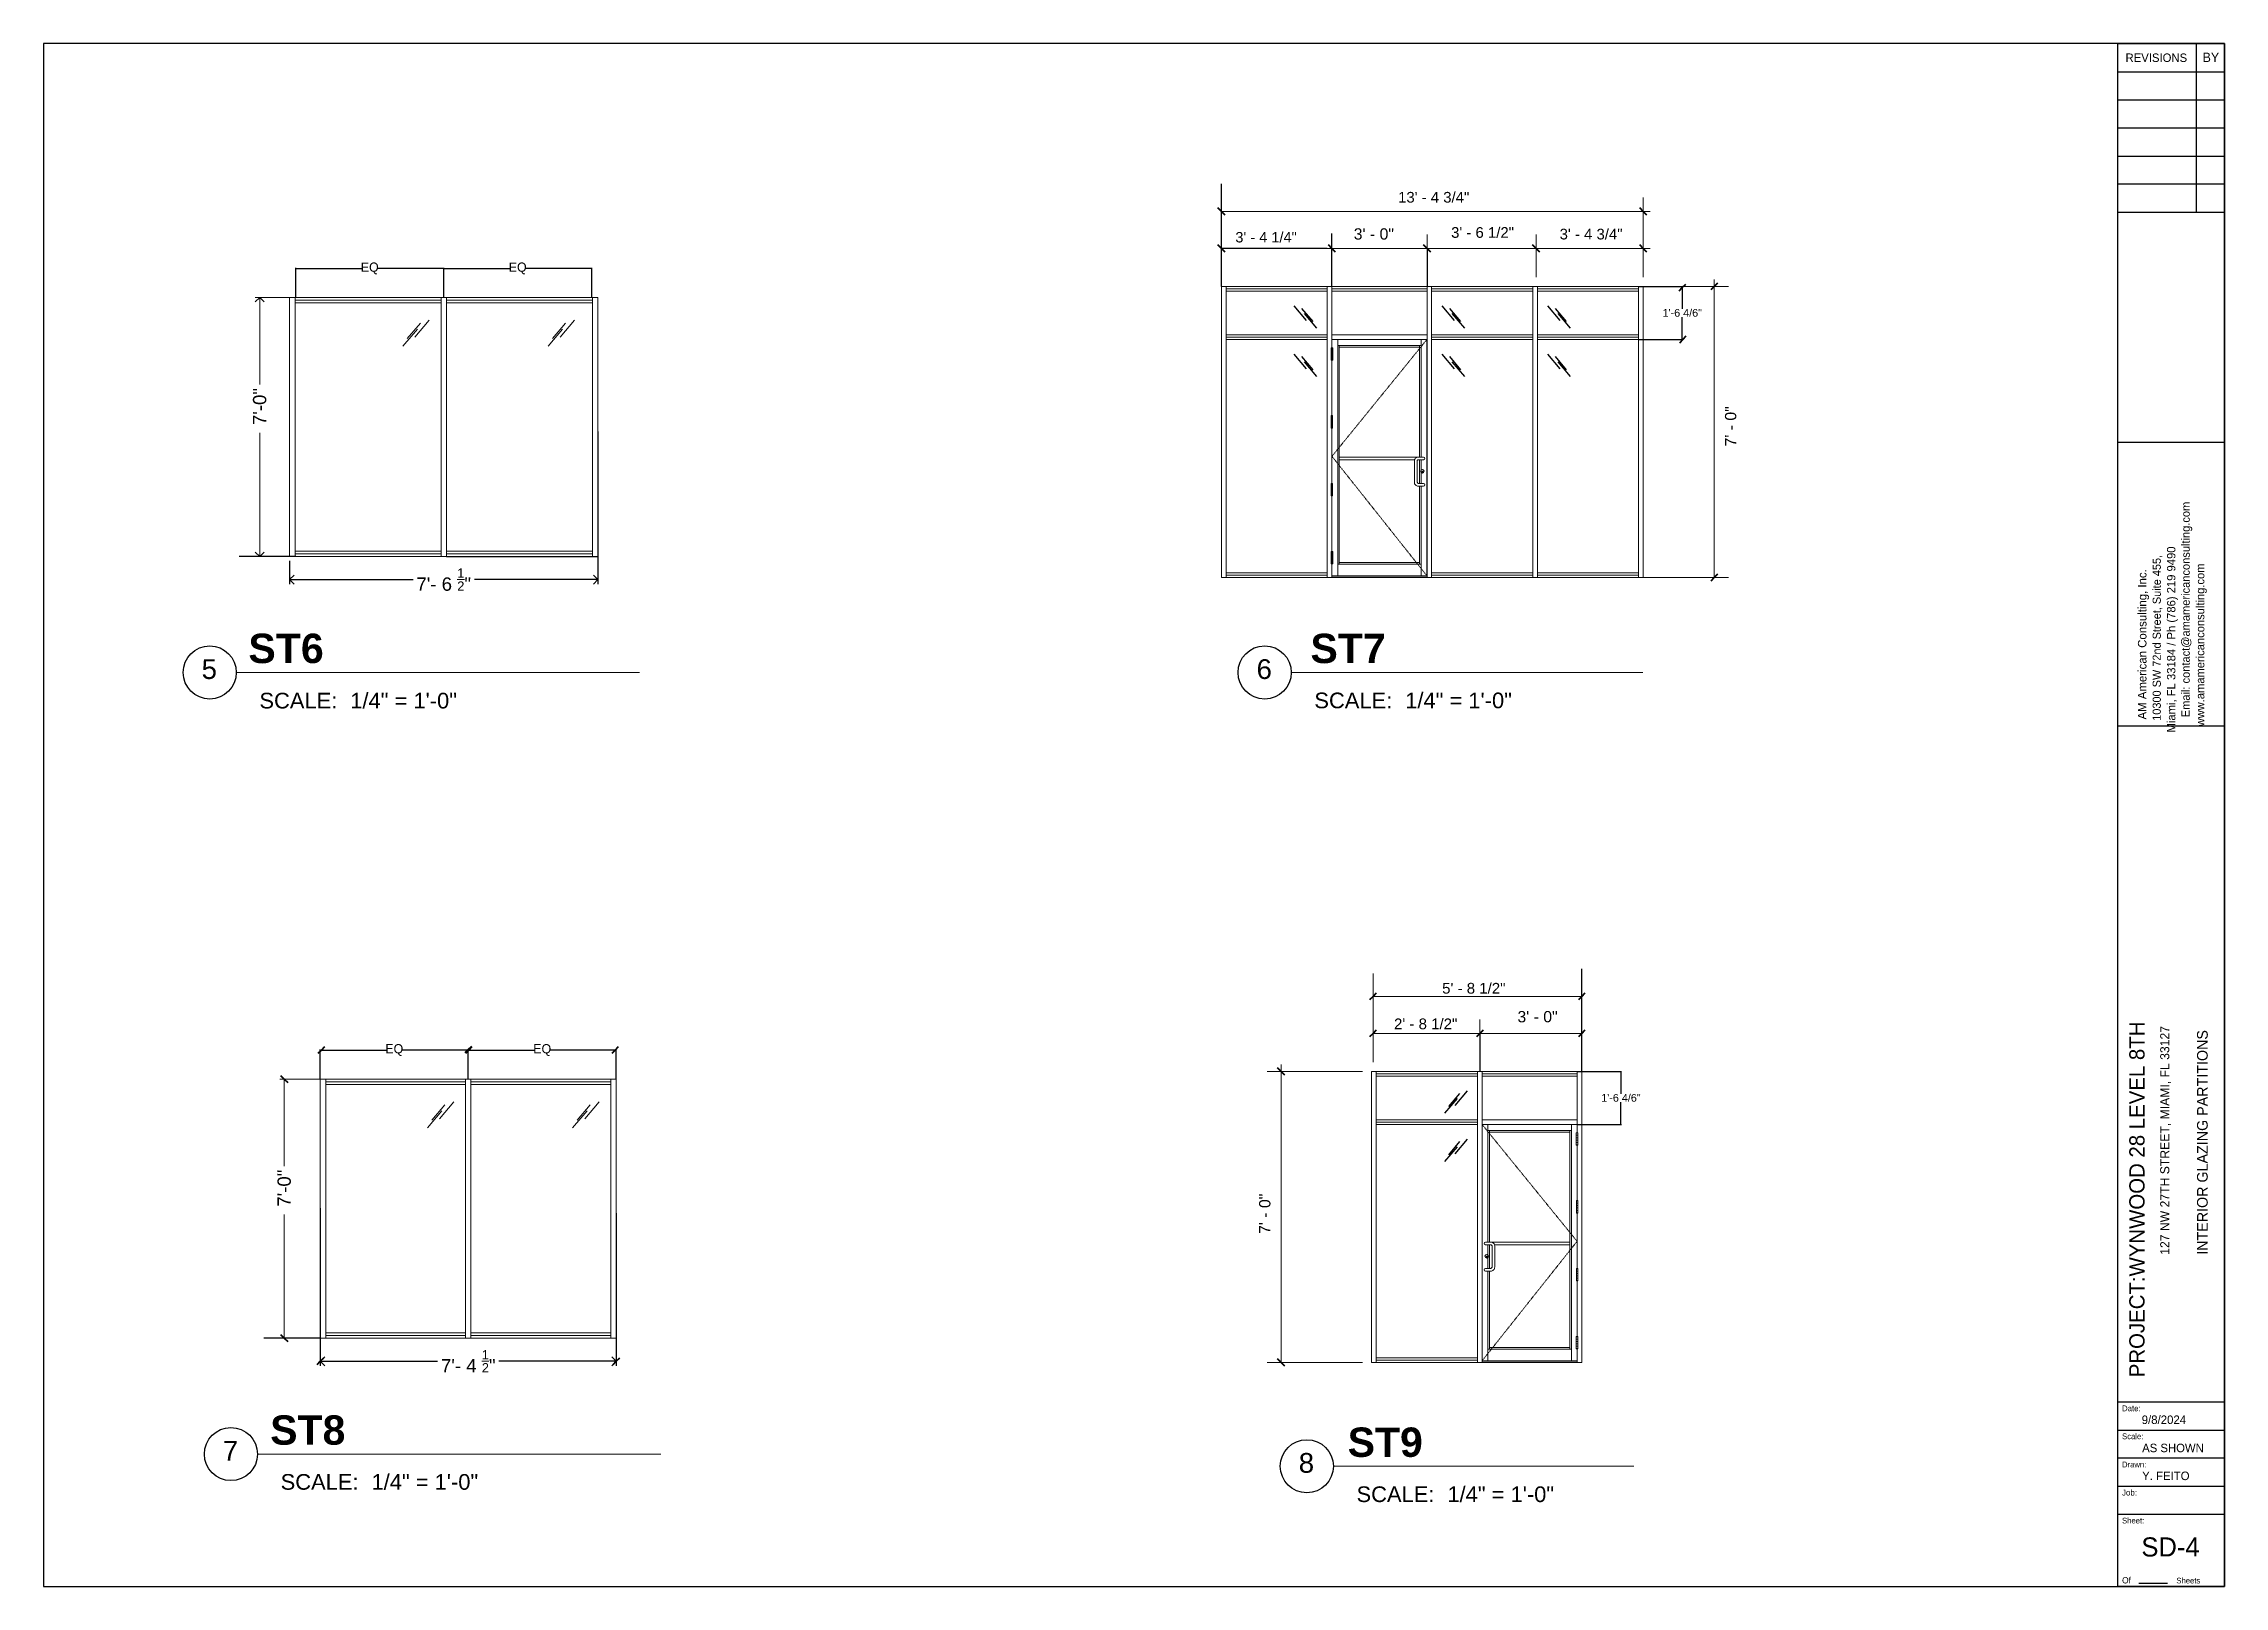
# Model space of a CAD drawing. Header units: inches. Extents: x -6061 to 13621, y -296 to 7483.
# Drawn here: x 4889 to 5596, y 4625 to 5125 of the extents above; entities that cross this region are included whole.
import ezdxf

# ---------------------------------------------------------------- set-up
doc = ezdxf.new("R2010")
doc.units = ezdxf.units.IN
doc.header["$MEASUREMENT"] = 0
doc.linetypes.add('HIDDEN', pattern=[0.375, 0.25, -0.125])
doc.layers.get('0').update_dxf_attribs({"linetype": 'CONTINUOUS'})
doc.layers.get('Defpoints').update_dxf_attribs({"color": 6, "linetype": 'CONTINUOUS', "lineweight": 15})
doc.styles.add('Arial$001H0', font='arial.ttf')
doc.styles.add('Arial$101H0', font='arialbd.ttf')
doc.styles.add('CIDFont+F1$001H0', font='')
doc.styles.add('CIDFont+F2$001H0', font='')
doc.styles.add('stylus', font='arial.ttf')
doc.styles.get('CIDFont+F1$001H0').set_extended_font_data('CIDFont+F1')
doc.styles.get('CIDFont+F2$001H0').set_extended_font_data('CIDFont+F2')
doc.dimstyles.new('_AA -Arch$0', dxfattribs={"dimtxt": 0.08, "dimasz": 0.1, "dimexe": 0.05, "dimexo": 0.1, "dimgap": 0.03, "dimtad": 1, "dimdec": 4, "dimzin": 3, "dimdsep": 46, "dimlunit": 5, "dimtxsty": 'stylus', "dimblk": 'ARCHTICK', "dimcen": 0.084, "dimclrd": 256, "dimclre": 256, "dimclrt": 7, "dimazin": 2, "dimtfac": 0.9, "dimtdec": 4, "dimtmove": 0, "dimatfit": 2, "dimfxl": 0.8, "dimfrac": 1, "dimtzin": 11, "dimarcsym": 0})
doc.dimstyles.get("Standard").update_dxf_attribs({"dimtxt": 0.18, "dimasz": 0.18, "dimexe": 0.18, "dimexo": 0.0625, "dimgap": 0.0625, "dimtad": 0, "dimtih": 1, "dimtoh": 1, "dimdec": 4, "dimzin": 0, "dimdsep": 46, "dimtxsty": 'Standard', "dimcen": 0.09, "dimadec": 0, "dimazin": 0, "dimtfac": 1, "dimtdec": 4, "dimtofl": 0, "dimtmove": 0, "dimatfit": 3, "dimfxl": 1, "dimtolj": 1, "dimtzin": 0, "dimlwd": -1, "dimlwe": -1, "dimarcsym": 0})

msp = doc.modelspace()

# ---------------------------------------------------------------- texts
at = {"color": 7, "true_color": 0x000007}
for s, height, style, p in [('REVISIONS', 2.745462, 'CIDFont+F1$001H0', (5564.18645, 5119.54394)), ('BY', 3.001664, 'CIDFont+F1$001H0', (5589.20671, 5119.54394)), ('13\' - 4 3/4"', 3.4665915, 'Arial$001H0', (5328.20073, 5073.92283)), ('3\' - 0"', 3.667117, 'Arial$001H0', (5313.8167, 5061.92339)), ('3\' - 6 1/2"', 3.4665915, 'Arial$001H0', (5345.39935, 5062.5007)), ('3\' - 4 3/4"', 3.4665915, 'Arial$001H0', (5380.60481, 5061.97014)), ('3\' - 4 1/4"', 3.3844646, 'Arial$001H0', (5275.41275, 5060.99859)), ('ST6', 9.540393, 'Arial$101H0', (4955.23285, 4924.56666)), ('ST7', 9.52052, 'Arial$101H0', (5299.77575, 4924.56666)), ('5', 6.40061, 'Arial$001H0', (4940.06562, 4919.41363)), ('6', 6.40061, 'Arial$001H0', (5282.29657, 4919.41363)), ('SCALE:', 5.086183, 'Arial$001H0', (4958.81107, 4909.84926)), ('1/4" = 1\'-0"', 5.0830544, 'Arial$001H0', (4988.28437, 4909.84926)), ('SCALE:', 5.086183, 'Arial$001H0', (5301.04224, 4909.91002)), ('1/4" = 1\'-0"', 5.0830544, 'Arial$001H0', (5330.51553, 4909.91002)), ('5\' - 8 1/2"', 3.4905041, 'Arial$001H0', (5342.49566, 4817.35)), ('3\' - 0"', 3.667117, 'Arial$001H0', (5366.92521, 4808.05313)), ('2\' - 8 1/2"', 3.4905041, 'Arial$001H0', (5326.88235, 4805.79791)), ('Date:', 1.885676, 'CIDFont+F1$001H0', (5563.05745, 4681.88696)), ('ST8', 9.52052, 'Arial$101H0', (4962.30957, 4671.04555)), ('ST9', 9.52052, 'Arial$101H0', (5311.83582, 4667.1003)), ('9/8/2024', 2.76745, 'CIDFont+F1$001H0', (5569.4281, 4677.75746)), ('7', 6.40061, 'Arial$001H0', (4946.95289, 4665.89252)), ('Scale:', 1.867076, 'CIDFont+F1$001H0', (5563.05745, 4672.83219)), ('AS SHOWN', 2.746002, 'CIDFont+F1$001H0', (5569.58635, 4668.62432)), ('8', 6.40061, 'Arial$001H0', (5295.97946, 4661.94727)), ('Drawn:', 1.858902, 'CIDFont+F1$001H0', (5563.05745, 4663.69799)), ('Y. FEITO', 2.758454, 'CIDFont+F1$001H0', (5569.58635, 4659.56935)), ('SCALE:', 5.086183, 'Arial$001H0', (4965.69842, 4656.43857)), ('1/4" = 1\'-0"', 5.0830544, 'Arial$001H0', (4995.17171, 4656.43857)), ('SCALE:', 5.086183, 'Arial$001H0', (5314.72513, 4652.44366)), ('1/4" = 1\'-0"', 5.0830544, 'Arial$001H0', (5344.19842, 4652.44366)), ('Job:', 1.920118, 'CIDFont+F1$001H0', (5563.05745, 4654.5638)), ('Sheet:', 1.863512, 'CIDFont+F1$001H0', (5563.05745, 4645.50903)), ('SD-4', 6.197286, 'CIDFont+F1$001H0', (5569.34121, 4634.78733)), ('Of', 2.05, 'CIDFont+F1$001H0', (5563.05745, 4626.04923)), ('Sheets', 1.85793, 'CIDFont+F1$001H0', (5580.69055, 4626.04923))]:
    msp.add_text(s, height=height, dxfattribs=dict(at, style=style)).set_placement(p)
for s, height, style, p in [('7\' - 0"', 3.667117, 'Arial$001H0', (5437.91715, 4994.83027)), ('PROJECT:WYNWOOD 28 LEVEL 8TH', 4.9446233, 'CIDFont+F1$001H0', (5570.35545, 4692.92704)), ('127 NW 27TH STREET, MIAMI, FL 33127', 2.954715, 'CIDFont+F1$001H0', (5578.39817, 4732.64291)), ('INTERIOR GLAZING PARTITIONS', 3.4665729, 'CIDFont+F1$001H0', (5590.85224, 4732.63978)), ('7\' - 0"', 3.667117, 'Arial$001H0', (5286.78577, 4739.41929))]:
    msp.add_text(s, height=height, rotation=90, dxfattribs=dict(at, style=style)).set_placement(p)
at = {"color": 146, "true_color": 0x105689, "style": 'CIDFont+F2$001H0'}
for s, height, p in [('Email: contact@amamericanconsulting.com', 2.6856395, (5585.02176, 4906.98903)), ('          10300 SW 72nd Street, Suite 455,', 2.6511926, (5575.63596, 4895.99888)), ('      Miami, FL 33184 / Ph (786) 219 9490', 2.7228606, (5580.36406, 4895.99888)), ('          AM American Consulting, Inc.', 2.766954, (5570.97949, 4895.99888)), ('        www.amamericanconsulting.com', 2.7028453, (5589.74736, 4895.99888))]:
    msp.add_text(s, height=height, rotation=90, dxfattribs=at).set_placement(p)
at = {"lineweight": 5, "char_height": 4.32, "attachment_point": 5, "rotation": 90, "style": 'stylus'}
for insert in [(4958.89963, 5007.76988), (4966.86011, 4754.24877)]:
    msp.add_mtext('7\'-0"', dxfattribs=dict(at, insert=insert))

# ---------------------------------------------------------------- blocks, each defined once
blk = doc.blocks.new('_Open90')
at = {"color": 0, "linetype": 'ByBlock', "lineweight": -2}
for p, q in [((0, 0), (-1, 0)), ((-0.5, 0.5), (0, 0)), ((0, 0), (-0.5, -0.5))]:
    blk.add_line(p, q, dxfattribs=at)
blk = doc.blocks.new('*D72')
at = {"linetype": 'ByBlock', "lineweight": -2, "transparency": 16777216}
for p, q in [((4978.56, 4747.78), (4978.56, 4696.67)), ((5074.56, 4746.17), (5074.56, 4696.67)), ((4981.44, 4698.11), (5016.62, 4698.11)), ((5071.68, 4698.11), (5036.51, 4698.11))]:
    blk.add_line(p, q, dxfattribs=at)
at = {"layer": 'Defpoints', "color": 0, "transparency": 16777216}
for p in [(4978.56, 4749.22), (5074.56, 4747.61), (5074.56, 4698.11)]:
    blk.add_point(p, dxfattribs=at)
at = {"lineweight": -2, "transparency": 16777216, "xscale": 2.88, "yscale": 2.88, "zscale": 2.88, "rotation": 180}
blk.add_blockref('_Open90', (4978.56, 4698.11), dxfattribs=at)
at = {"lineweight": -2, "transparency": 16777216, "xscale": 2.88, "yscale": 2.88, "zscale": 2.88}
blk.add_blockref('_Open90', (5074.56, 4698.11), dxfattribs=at)
at = {"color": 7, "lineweight": 5, "transparency": 16777216, "insert": (5026.56, 4698.11), "char_height": 4.32, "attachment_point": 5, "style": 'stylus'}
blk.add_mtext('7\'- 4 {\\H0.7x;\\S1/2;}"', dxfattribs=at)
blk = doc.blocks.new('_CLOSEDFILLED')
at = {"color": 0, "lineweight": -2, "true_color": 0x000000}
blk.add_line((-1, 0), (-2, 0), dxfattribs=at)
blk.add_solid([(-1, 0.2), (0, 0), (-1, 0.2), (-1, -0.2)], dxfattribs=at)
blk = doc.blocks.new('*D67')
at = {"color": 0, "transparency": 16777216}
for p, q in [((4978.56, 4789.68), (4978.56, 4799.24)), ((4978.74, 4799.06), (5000, 4799.06)), ((5026.38, 4799.06), (5005.13, 4799.06)), ((5026.56, 4789.68), (5026.56, 4799.24))]:
    blk.add_line(p, q, dxfattribs=at)
at = {"layer": 'Defpoints', "color": 0, "transparency": 16777216}
for p in [(5026.56, 4799.06), (4978.56, 4789.61), (5026.56, 4789.61)]:
    blk.add_point(p, dxfattribs=at)
at = {"color": 0, "transparency": 16777216, "xscale": 0.18, "yscale": 0.18, "zscale": 0.18, "rotation": 180}
blk.add_blockref('_CLOSEDFILLED', (4978.56, 4799.06), dxfattribs=at)
at = {"color": 0, "transparency": 16777216, "xscale": 0.18, "yscale": 0.18, "zscale": 0.18}
blk.add_blockref('_CLOSEDFILLED', (5026.56, 4799.06), dxfattribs=at)
at = {"color": 0, "lineweight": 5, "transparency": 16777216, "insert": (5002.56, 4799.06), "char_height": 3, "attachment_point": 5}
blk.add_mtext('EQ', dxfattribs=at)
blk = doc.blocks.new('*D68')
at = {"color": 0, "transparency": 16777216}
for p, q in [((5026.56, 4789.68), (5026.56, 4799.24)), ((5026.74, 4799.06), (5048, 4799.06)), ((5074.38, 4799.06), (5053.13, 4799.06)), ((5074.56, 4789.68), (5074.56, 4799.24))]:
    blk.add_line(p, q, dxfattribs=at)
at = {"layer": 'Defpoints', "color": 0, "transparency": 16777216}
for p in [(5074.56, 4799.06), (5026.56, 4789.61), (5074.56, 4789.61)]:
    blk.add_point(p, dxfattribs=at)
at = {"color": 0, "transparency": 16777216, "xscale": 0.18, "yscale": 0.18, "zscale": 0.18, "rotation": 180}
blk.add_blockref('_CLOSEDFILLED', (5026.56, 4799.06), dxfattribs=at)
at = {"color": 0, "transparency": 16777216, "xscale": 0.18, "yscale": 0.18, "zscale": 0.18}
blk.add_blockref('_CLOSEDFILLED', (5074.56, 4799.06), dxfattribs=at)
at = {"color": 0, "lineweight": 5, "transparency": 16777216, "insert": (5050.56, 4799.06), "char_height": 3, "attachment_point": 5}
blk.add_mtext('EQ', dxfattribs=at)
blk = doc.blocks.new('*D73')
at = {"linetype": 'ByBlock', "lineweight": -2, "transparency": 16777216}
for p, q in [((5068.6, 4999.69), (5068.6, 4950.19)), ((4968.6, 4957.68), (4968.6, 4950.19)), ((4971.48, 4951.63), (5008.66, 4951.63)), ((5065.72, 4951.63), (5028.55, 4951.63))]:
    blk.add_line(p, q, dxfattribs=at)
at = {"layer": 'Defpoints', "color": 0, "transparency": 16777216}
for p in [(5068.6, 5001.13), (4968.6, 4959.12), (5068.6, 4951.63)]:
    blk.add_point(p, dxfattribs=at)
at = {"lineweight": -2, "transparency": 16777216, "xscale": 2.88, "yscale": 2.88, "zscale": 2.88, "rotation": 180}
blk.add_blockref('_Open90', (4968.6, 4951.63), dxfattribs=at)
at = {"lineweight": -2, "transparency": 16777216, "xscale": 2.88, "yscale": 2.88, "zscale": 2.88}
blk.add_blockref('_Open90', (5068.6, 4951.63), dxfattribs=at)
at = {"color": 7, "lineweight": 5, "transparency": 16777216, "insert": (5018.6, 4951.63), "char_height": 4.32, "attachment_point": 5, "style": 'stylus'}
blk.add_mtext('7\'- 6 {\\H0.7x;\\S1/2;}"', dxfattribs=at)
blk = doc.blocks.new('*D69')
at = {"color": 0, "transparency": 16777216}
for p, q in [((4970.6, 5043.2), (4970.6, 5052.76)), ((4970.78, 5052.58), (4992.04, 5052.58)), ((5018.42, 5052.58), (4997.17, 5052.58)), ((5018.6, 5043.2), (5018.6, 5052.76))]:
    blk.add_line(p, q, dxfattribs=at)
at = {"layer": 'Defpoints', "color": 0, "transparency": 16777216}
for p in [(5018.6, 5052.58), (4970.6, 5043.13), (5018.6, 5043.13)]:
    blk.add_point(p, dxfattribs=at)
at = {"color": 0, "transparency": 16777216, "xscale": 0.18, "yscale": 0.18, "zscale": 0.18, "rotation": 180}
blk.add_blockref('_CLOSEDFILLED', (4970.6, 5052.58), dxfattribs=at)
at = {"color": 0, "transparency": 16777216, "xscale": 0.18, "yscale": 0.18, "zscale": 0.18}
blk.add_blockref('_CLOSEDFILLED', (5018.6, 5052.58), dxfattribs=at)
at = {"color": 0, "lineweight": 5, "transparency": 16777216, "insert": (4994.6, 5052.58), "char_height": 3, "attachment_point": 5}
blk.add_mtext('EQ', dxfattribs=at)
blk = doc.blocks.new('*D70')
at = {"color": 0, "transparency": 16777216}
for p, q in [((5018.6, 5043.2), (5018.6, 5052.76)), ((5018.78, 5052.58), (5040.04, 5052.58)), ((5066.42, 5052.58), (5045.17, 5052.58)), ((5066.6, 5043.2), (5066.6, 5052.76))]:
    blk.add_line(p, q, dxfattribs=at)
at = {"layer": 'Defpoints', "color": 0, "transparency": 16777216}
for p in [(5066.6, 5052.58), (5018.6, 5043.13), (5066.6, 5043.13)]:
    blk.add_point(p, dxfattribs=at)
at = {"color": 0, "transparency": 16777216, "xscale": 0.18, "yscale": 0.18, "zscale": 0.18, "rotation": 180}
blk.add_blockref('_CLOSEDFILLED', (5018.6, 5052.58), dxfattribs=at)
at = {"color": 0, "transparency": 16777216, "xscale": 0.18, "yscale": 0.18, "zscale": 0.18}
blk.add_blockref('_CLOSEDFILLED', (5066.6, 5052.58), dxfattribs=at)
at = {"color": 0, "lineweight": 5, "transparency": 16777216, "insert": (5042.6, 5052.58), "char_height": 3, "attachment_point": 5}
blk.add_mtext('EQ', dxfattribs=at)
blk = doc.blocks.new('*U51')
at = {"lineweight": 5}
for p, q in [((22993.25, -3884.44), (23032.75, -3884.44)), ((22993.25, -3884.44), (22993.25, -3994.44)), ((22995, -3884.44), (22995, -3994.44)), ((22995, -3886.19), (23031, -3886.19)), ((22995, -3904.44), (23031, -3904.44)), ((22997.82, -3906.76), (22997.82, -3948.94)), ((23031.25, -3907.59), (23030.65, -3907.59)), ((23031.25, -3907.59), (23031.25, -3912.29)), ((23031.29, -3933.27), (23030.69, -3933.27)), ((23031.29, -3933.27), (23031.29, -3937.97)), ((23031.29, -3958.95), (23030.69, -3958.95)), ((23031.29, -3958.95), (23031.29, -3963.65)), ((23031.25, -3984.63), (23030.65, -3984.63)), ((23031.25, -3984.63), (23031.25, -3989.33)), ((23032.75, -3994.44), (22993.25, -3994.44)), ((23031, -3993.94), (22995, -3993.94))]:
    blk.add_line(p, q, dxfattribs=at)
at = {"lineweight": 5, "extrusion": (0, 1, 0)}
for p, q in [((23031, -3907.59), (23031, -3884.44)), ((23032.75, -3994.44), (23032.75, -3884.44)), ((22995.04, -3993.86), (22995.04, -3904.51)), ((22995.04, -3904.51), (23030.96, -3904.51)), ((22997.22, -3948.94), (22997.22, -3904.56)), ((22997.22, -3906.76), (23028.78, -3906.76)), ((22997.82, -3907.39), (23028.18, -3907.39)), ((23028.18, -3989.43), (23028.18, -3906.76)), ((23028.78, -3993.86), (23028.78, -3904.51)), ((23030.65, -3907.69), (23031.25, -3907.69)), ((23030.65, -3908.59), (23031.25, -3908.59)), ((23030.96, -3907.59), (23030.96, -3904.51)), ((23031.25, -3909.49), (23030.65, -3909.49)), ((23031.25, -3910.39), (23030.65, -3910.39)), ((23031.25, -3911.29), (23030.65, -3911.29)), ((23030.65, -3912.19), (23031.25, -3912.19)), ((23030.96, -3933.27), (23030.96, -3912.29)), ((23031, -3933.27), (23031, -3912.29)), ((23030.69, -3933.37), (23031.29, -3933.37)), ((23030.69, -3934.27), (23031.29, -3934.27)), ((23031.29, -3935.17), (23030.69, -3935.17)), ((23031.29, -3936.07), (23030.69, -3936.07)), ((23031.29, -3936.97), (23030.69, -3936.97)), ((23030.69, -3937.87), (23031.29, -3937.87)), ((23030.96, -3958.95), (23030.96, -3937.97)), ((23031, -3958.95), (23031, -3937.97)), ((22997.22, -3953.8), (22997.22, -3949.94)), ((22997.82, -3958.94), (22997.82, -3949.94)), ((22997.22, -3958.94), (22997.22, -3954.8)), ((22997.22, -3993.86), (22997.22, -3959.94)), ((22997.82, -3989.43), (22997.82, -3959.94)), ((23030.69, -3959.05), (23031.29, -3959.05)), ((23030.69, -3959.95), (23031.29, -3959.95)), ((23031.29, -3960.85), (23030.69, -3960.85)), ((23031.29, -3961.75), (23030.69, -3961.75)), ((23031.29, -3962.65), (23030.69, -3962.65)), ((23030.69, -3963.55), (23031.29, -3963.55)), ((23030.96, -3984.63), (23030.96, -3963.65)), ((23031, -3984.63), (23031, -3963.65)), ((22997.22, -3989.43), (23028.78, -3989.43)), ((22997.82, -3988.8), (23028.18, -3988.8)), ((23025.71, -3989.37), (23025.71, -3989.37)), ((23030.65, -3984.73), (23031.25, -3984.73)), ((23031.25, -3985.63), (23030.65, -3985.63)), ((23031.25, -3986.53), (23030.65, -3986.53)), ((23031.25, -3987.43), (23030.65, -3987.43)), ((23030.65, -3988.33), (23031.25, -3988.33)), ((23030.65, -3989.23), (23031.25, -3989.23)), ((23030.96, -3993.86), (23030.96, -3989.33)), ((23031, -3994.44), (23031, -3989.33)), ((22995.04, -3993.86), (23030.96, -3993.86))]:
    blk.add_line(p, q, dxfattribs=at)
at = {"color": 8, "lineweight": 5}
blk.add_line((23031, -3885.31), (22995, -3885.31), dxfattribs=at)
at = {"lineweight": 5, "ltscale": 0.5}
blk.add_line((22995, -3902.69), (23031, -3902.69), dxfattribs=at)
at = {"color": 251, "linetype": 'HIDDEN', "lineweight": 5, "true_color": 0x636466}
for q in [(22995.04, -3904.51), (22995.04, -3993.86)]:
    blk.add_line((23030.96, -3948.67), q, dxfattribs=at)
at = {"color": 1, "lineweight": 5}
for p, q in [((22998.29, -3948.94), (23028.18, -3948.94)), ((22999.7, -3949.94), (23028.18, -3949.94))]:
    blk.add_line(p, q, dxfattribs=at)
at = {"lineweight": 5}
for points in [[(23031.25, -3912.29), (23030.65, -3912.29), (23030.65, -3907.59)], [(23031.29, -3937.97), (23030.69, -3937.97), (23030.69, -3933.27)], [(23031.29, -3963.65), (23030.69, -3963.65), (23030.69, -3958.95)], [(23031.25, -3989.33), (23030.65, -3989.33), (23030.65, -3984.63)]]:
    blk.add_lwpolyline(points, dxfattribs=at)
at = {"color": 1, "lineweight": 5}
blk.add_lwpolyline([(22998.29, -3948.94), (22996.29, -3948.94, 1), (22996.29, -3949.94), (22998.29, -3949.94, -0.414214), (22998.79, -3950.44), (22998.79, -3958.44), (22998.29, -3958.94), (22996.29, -3958.94, 1), (22996.29, -3959.94), (22998.29, -3959.94, 0.414214), (22999.79, -3958.44), (22999.79, -3950.44, 0.414214)], format="xyb", close=True, dxfattribs=at)
at = {"lineweight": 5}
blk.add_polyline3d([(22997.36, -3954.35, 0), (22997.31, -3954.35, 0), (22997.31, -3954.64, 0), (22997.36, -3954.64, 0)], close=True, dxfattribs=at)
for centre, radius in [((22996.76, -3954.3), 0.682), ((22996.76, -3954.3), 0.635), ((22996.76, -3954.52), 0.218)]:
    blk.add_circle(centre, radius, dxfattribs=at)
for centre, start, end in [((22996.75, -3954.54), 104.39871, 255.60129), ((22997.33, -3954.54), 284.39871, 75.60129)]:
    blk.add_arc(centre, 0.0919, start, end, dxfattribs=at)
blk = doc.blocks.new('*D80')
at = {"color": 0, "transparency": 16777216}
for p, q in [((5406.27, 5046.73), (5420.57, 5046.73)), ((5420.39, 5046.55), (5420.39, 5039.51)), ((5420.39, 5029.75), (5420.39, 5036.8)), ((5406.27, 5029.57), (5420.57, 5029.57))]:
    blk.add_line(p, q, dxfattribs=at)
at = {"layer": 'Defpoints', "color": 0, "transparency": 16777216}
for p in [(5406.21, 5046.73), (5420.39, 5046.73), (5406.21, 5029.57)]:
    blk.add_point(p, dxfattribs=at)
at = {"color": 0, "transparency": 16777216, "xscale": 0.18, "yscale": 0.18, "zscale": 0.18}
for p, rotation in [((5420.39, 5046.73), 90), ((5420.39, 5029.57), 270)]:
    blk.add_blockref('_CLOSEDFILLED', p, dxfattribs=dict(at, rotation=rotation))
at = {"color": 0, "transparency": 16777216, "insert": (5420.39, 5038.15), "char_height": 2.5, "attachment_point": 5, "style": 'Arial$001H0'}
blk.add_mtext('1\'-6 4/6"', dxfattribs=at)
blk = doc.blocks.new('*D81')
at = {"color": 0, "transparency": 16777216}
for p, q in [((5386.38, 4792.12), (5400.68, 4792.12)), ((5400.5, 4791.94), (5400.5, 4784.89)), ((5400.5, 4775.14), (5400.5, 4782.18)), ((5386.38, 4774.96), (5400.68, 4774.96))]:
    blk.add_line(p, q, dxfattribs=at)
at = {"layer": 'Defpoints', "color": 0, "transparency": 16777216}
for p in [(5386.31, 4792.12), (5400.5, 4792.12), (5386.31, 4774.96)]:
    blk.add_point(p, dxfattribs=at)
at = {"color": 0, "transparency": 16777216, "xscale": 0.18, "yscale": 0.18, "zscale": 0.18}
for p, rotation in [((5400.5, 4792.12), 90), ((5400.5, 4774.96), 270)]:
    blk.add_blockref('_CLOSEDFILLED', p, dxfattribs=dict(at, rotation=rotation))
at = {"color": 0, "transparency": 16777216, "insert": (5400.5, 4783.54), "char_height": 2.5, "attachment_point": 5, "style": 'Arial$001H0'}
blk.add_mtext('1\'-6 4/6"', dxfattribs=at)

# ---------------------------------------------------------------- dimensions: what is measured, and where the dimension line sits
at = {"lineweight": 5}
for base, p1, p2, text, dimstyle, override, picture, middle in [((5018.60407, 5052.5828), (4970.60407, 5043.13374), (5018.60407, 5043.13373), 'EQ', 'Standard', {"dimtxt": 3, "dimzin": 8, "dimtdec": 2, "dimtofl": 1, "dimtolj": 0, "dimtzin": 8}, '*D69', (4994.60407, 5052.5828)), ((5066.60407, 5052.58278), (5018.60407, 5043.13373), (5066.60407, 5043.13371), 'EQ', 'Standard', {"dimtxt": 3, "dimzin": 8, "dimtdec": 2, "dimtofl": 1, "dimtolj": 0, "dimtzin": 8}, '*D70', (5042.60407, 5052.58278)), ((5068.60403, 4951.63045), (4968.60407, 4959.11884), (5068.60403, 5001.12625), '7\'- 6 {\\H0.7x;\\S1/2;}"', '_AA -Arch$0', {"dimtxt": 0.09, "dimasz": 0.06, "dimexe": 0.03, "dimexo": 0.03, "dimtad": 0, "dimpost": '"', "dimblk1": 'Open90', "dimblk2": 'Open90', "dimsah": 1}, '*D73', (5018.60405, 4951.63045)), ((5026.56456, 4799.06169), (4978.56456, 4789.61264), (5026.56456, 4789.61262), 'EQ', 'Standard', {"dimtxt": 3, "dimzin": 8, "dimtdec": 2, "dimtofl": 1, "dimtolj": 0, "dimtzin": 8}, '*D67', (5002.56456, 4799.06169)), ((5074.56456, 4799.06168), (5026.56456, 4789.61262), (5074.56456, 4789.6126), 'EQ', 'Standard', {"dimtxt": 3, "dimzin": 8, "dimtdec": 2, "dimtofl": 1, "dimtolj": 0, "dimtzin": 8}, '*D68', (5050.56456, 4799.06168)), ((5074.56452, 4698.10934), (4978.56456, 4749.21769), (5074.56452, 4747.60514), '7\'- 4 {\\H0.7x;\\S1/2;}"', '_AA -Arch$0', {"dimtxt": 0.09, "dimasz": 0.06, "dimexe": 0.03, "dimexo": 0.03, "dimtad": 0, "dimpost": '"', "dimblk1": 'Open90', "dimblk2": 'Open90', "dimsah": 1}, '*D72', (5026.56454, 4698.10934))]:
    dim = msp.add_linear_dim(base=base, p1=p1, p2=p2, text=text, dimstyle=dimstyle, override=override, dxfattribs=at)
    dim.commit()
    dim.dimension.update_dxf_attribs({"geometry": picture, "text_midpoint": middle})
at = {"color": 7}
for base, p1, p2, picture, middle in [((5420.38858, 5046.72897), (5406.20616, 5029.57403), (5406.20616, 5046.72897), '*D80', (5420.38858, 5038.1515)), ((5400.49532, 4792.11521), (5386.3129, 4774.96026), (5386.3129, 4792.11521), '*D81', (5400.49532, 4783.53773))]:
    dim = msp.add_linear_dim(base=base, p1=p1, p2=p2, angle=90, text='1\'-6 4/6"', dimstyle='Standard', override={"dimtxt": 2.5, "dimzin": 8, "dimtxsty": 'Arial$001H0', "dimtdec": 2, "dimtofl": 1, "dimtolj": 0, "dimtzin": 8}, dxfattribs=at)
    dim.commit()
    dim.dimension.update_dxf_attribs({"geometry": picture, "text_midpoint": middle})

# ---------------------------------------------------------------- linework, layer by layer
at = {"color": 7, "linetype": 'Continuous', "lineweight": 25, "true_color": 0x000007}
for p, q in [((5561.62757, 5125.49109), (5596.25808, 5125.49109)), ((5561.62757, 5125.49106), (5561.62757, 4625.09609)), ((5587.12388, 5125.49106), (5587.12388, 5070.84477)), ((5561.62757, 5116.35689), (5596.25808, 5116.35689)), ((5561.62757, 5107.2227), (5596.25808, 5107.2227)), ((5561.62757, 5098.16793), (5596.25808, 5098.16793)), ((5561.62757, 5089.03374), (5596.25808, 5089.03374)), ((5561.62757, 5079.97897), (5596.25808, 5079.97897)), ((5561.62757, 5070.84477), (5596.25808, 5070.84477)), ((5561.62757, 4996.2621), (5596.25808, 4996.2621)), ((5561.62757, 4996.2621), (5596.25808, 4996.2621)), ((5561.62757, 4904.20531), (5596.25808, 4904.20531)), ((5596.25808, 4684.82578), (5561.62757, 4684.82578)), ((5596.25808, 4675.69159), (5561.62757, 4675.69159)), ((5596.25808, 4666.63682), (5561.62757, 4666.63682)), ((5596.25808, 4657.50263), (5561.62757, 4657.50263)), ((5596.25808, 4648.44786), (5561.62757, 4648.44786)), ((5568.45836, 4626.12865), (5577.83084, 4626.12865))]:
    msp.add_line(p, q, dxfattribs=at)
for p, q in [((5270.89671, 5065.25722), (5270.89671, 5079.99392)), ((5270.89671, 5046.72898), (5270.89671, 5065.25722)), ((5305.20656, 5059.06291), (5270.89671, 5059.06291)), ((5306.70762, 5046.72897), (5306.70762, 5063.92093)), ((5337.58648, 5059.06291), (5337.58648, 5046.72897)), ((4970.60407, 4959.11884), (4952.29471, 4959.11884)), ((5019.47903, 4959.11881), (5068.60401, 4959.11879)), ((5387.81396, 4810.64345), (5387.81396, 4825.38015)), ((5354.75175, 4804.44915), (5354.75175, 4792.11521)), ((5387.81396, 4792.11521), (5387.81396, 4810.64345)), ((4978.56456, 4705.59774), (4960.25519, 4705.59774))]:
    msp.add_line(p, q)
at = {"color": 7, "linetype": 'Continuous', "lineweight": 9, "true_color": 0x000007}
for p, q in [((5407.70722, 5071.07649), (5407.70722, 5075.56155)), ((5409.94975, 5071.07649), (5270.89673, 5071.07649)), ((5407.70722, 5071.07649), (5407.70722, 5049.69232)), ((5340.51129, 5059.06291), (5305.20656, 5059.06291)), ((5372.94794, 5059.06291), (5336.02622, 5059.06291)), ((5337.58648, 5059.06291), (5337.58648, 5063.54798)), ((5337.58648, 5059.06291), (5337.58648, 5063.54798)), ((5372.94794, 5059.06291), (5372.94794, 5063.54798)), ((5372.94794, 5059.06291), (5372.94794, 5049.69232)), ((5409.94975, 5059.06291), (5372.94794, 5059.06291)), ((5407.70722, 5059.06291), (5407.70722, 5063.54798)), ((5407.70722, 5059.06291), (5407.70722, 5049.69232)), ((5430.77328, 5046.72897), (5407.70722, 5046.72897)), ((5430.77328, 5048.97151), (5430.77328, 4952.38237)), ((5430.77328, 5046.72897), (5435.33844, 5046.72897)), ((5430.77328, 4952.37691), (5407.70722, 4952.37691)), ((5430.77328, 4952.37691), (5435.33844, 4952.37691)), ((4951.3072, 4921.52333), (5082.09499, 4921.52333)), ((5293.53815, 4921.52333), (5407.59875, 4921.52333)), ((5320.07257, 4804.44915), (5320.07257, 4823.83642)), ((5320.07257, 4804.44915), (5320.07257, 4795.07856)), ((5320.07257, 4804.44915), (5356.99429, 4804.44915)), ((5352.50922, 4804.44915), (5387.81396, 4804.44915)), ((5354.75175, 4804.44915), (5354.75175, 4808.93421)), ((5354.75175, 4804.44915), (5354.75175, 4808.93421)), ((5290.22992, 4792.11522), (5285.74485, 4792.11522)), ((5290.22992, 4794.35775), (5290.22992, 4697.76314)), ((5290.22992, 4792.11522), (5316.65979, 4792.11522)), ((5290.22992, 4697.76314), (5285.74485, 4697.76314)), ((5290.22992, 4697.76314), (5316.65979, 4697.76314)), ((4958.19448, 4668.00222), (5088.98226, 4668.00222)), ((5307.22104, 4664.05697), (5404.66194, 4664.05697))]:
    msp.add_line(p, q, dxfattribs=at)
at = {"color": 7, "linetype": 'Continuous', "lineweight": 40, "true_color": 0x000007}
for p, q in [((5270.89671, 5071.0765), (5269.77545, 5072.19776)), ((5270.89671, 5071.0765), (5272.01798, 5069.95523)), ((5407.70722, 5071.07649), (5406.58595, 5072.19775)), ((5407.70722, 5071.07649), (5408.82849, 5069.95522)), ((5270.89671, 5059.06291), (5269.77545, 5060.18418)), ((5270.89671, 5059.06291), (5272.01798, 5057.94164)), ((5306.70762, 5059.06291), (5305.58635, 5060.18418)), ((5306.70762, 5059.06291), (5305.58635, 5060.18418)), ((5306.70762, 5059.06291), (5305.58635, 5060.18418)), ((5306.70762, 5059.06291), (5307.82889, 5057.94164)), ((5306.70762, 5059.06291), (5307.82889, 5057.94164)), ((5306.70762, 5059.06291), (5307.82889, 5057.94164)), ((5337.58648, 5059.06291), (5336.46521, 5060.18418)), ((5337.58648, 5059.06291), (5336.46521, 5060.18418)), ((5337.58648, 5059.06291), (5338.70774, 5057.94164)), ((5337.58648, 5059.06291), (5338.70774, 5057.94164)), ((5372.94794, 5059.06291), (5371.82668, 5060.18418)), ((5372.94794, 5059.06291), (5374.06921, 5057.94164)), ((5407.70722, 5059.06291), (5406.58595, 5060.18418)), ((5407.70722, 5059.06291), (5408.82849, 5057.94164)), ((5420.38858, 5046.36897), (5419.26731, 5045.24771)), ((5420.38858, 5046.36897), (5421.50985, 5047.49024)), ((5430.77328, 5046.72897), (5429.65201, 5045.60771)), ((5430.77328, 5046.72897), (5431.89455, 5047.85024)), ((5420.56858, 5029.57403), (5421.68985, 5030.6953)), ((5420.56858, 5029.57403), (5419.44731, 5028.37267)), ((5430.77328, 4952.37691), (5429.65201, 4951.17555)), ((5430.77328, 4952.37691), (5431.89455, 4953.49817)), ((5320.07257, 4816.46272), (5318.9513, 4815.34145)), ((5320.07257, 4816.46272), (5321.19384, 4817.58399)), ((5387.81396, 4816.46272), (5386.69269, 4815.34145)), ((5387.81396, 4816.46272), (5388.93522, 4817.58399)), ((5320.07257, 4804.44915), (5318.9513, 4803.32788)), ((5320.07257, 4804.44915), (5321.19384, 4805.57041)), ((5354.75175, 4804.44915), (5353.63049, 4803.32788)), ((5354.75175, 4804.44915), (5353.63049, 4803.32788)), ((5354.75175, 4804.44915), (5355.87302, 4805.57041)), ((5354.75175, 4804.44915), (5355.87302, 4805.57041)), ((5387.81396, 4804.44915), (5386.69269, 4803.32788)), ((5387.81396, 4804.44915), (5388.93522, 4805.57041)), ((4978.92456, 4799.06169), (4977.80329, 4797.94042)), ((4978.92456, 4799.06169), (4980.04582, 4800.18296)), ((5026.56456, 4799.24168), (5025.44329, 4798.12041)), ((5026.74456, 4799.03168), (5025.62329, 4797.91041)), ((5026.56456, 4799.24168), (5027.68582, 4800.36294)), ((5026.74456, 4799.03168), (5027.86582, 4800.15294)), ((5074.20456, 4799.06168), (5073.08329, 4797.94041)), ((5074.20456, 4799.06168), (5075.32582, 4800.18294)), ((4966.86011, 4789.61229), (4965.73885, 4790.73356)), ((4966.86011, 4789.61229), (4967.98138, 4788.49102)), ((5290.22992, 4792.11522), (5289.10866, 4793.23649)), ((5290.22992, 4792.11522), (5291.35119, 4790.99395)), ((4966.86011, 4705.60496), (4965.73885, 4706.72623)), ((4966.86011, 4705.60496), (4967.98138, 4704.48369)), ((4978.56456, 4698.10934), (4977.44329, 4696.98807)), ((4978.56456, 4698.10934), (4979.68583, 4699.23061)), ((5074.56452, 4698.10934), (5073.44325, 4696.98807)), ((5074.56452, 4698.10934), (5075.68578, 4699.23061)), ((5290.22992, 4697.76314), (5289.10866, 4698.88441)), ((5290.22992, 4697.76314), (5291.35119, 4696.64187))]:
    msp.add_line(p, q, dxfattribs=at)
at = {"lineweight": 5}
for p, q in [((5270.89672, 5046.72899), (5270.89672, 4952.37691)), ((5305.20656, 5045.22789), (5272.39777, 5045.22789)), ((5371.89632, 5045.22789), (5339.08753, 5045.22789)), ((5371.89632, 5046.72899), (5371.89632, 4952.37691)), ((5406.20616, 5045.22789), (5373.39738, 5045.22789)), ((5066.85407, 5043.1334), (4957.45963, 5043.1334)), ((4958.89963, 5040.2534), (4958.89963, 5014.93402)), ((4968.60407, 5043.13374), (4968.60407, 4959.11884)), ((4968.60407, 5043.1334), (5068.60406, 5043.13371)), ((4970.35407, 5043.13374), (4970.35407, 4959.11884)), ((5017.7291, 5042.25874), (4970.35407, 5042.25874)), ((4970.35407, 5041.38371), (5017.7291, 5041.38371)), ((5066.85407, 5042.25871), (5019.47905, 5042.25872)), ((5019.47905, 5041.38368), (5066.85407, 5041.38368)), ((4958.89963, 4962.00607), (4958.89963, 4999.21567)), ((4970.35407, 4960.86885), (5017.7291, 4960.86884)), ((5017.7291, 4959.99381), (4970.35407, 4959.99382)), ((5019.47904, 4960.86882), (5066.85407, 4960.86882)), ((5066.85407, 4959.99379), (5019.47904, 4959.99379)), ((4958.89963, 4959.12607), (4957.45963, 4959.12607)), ((4970.35407, 4959.11884), (5019.47903, 4959.11881)), ((5305.20656, 4953.87797), (5272.39777, 4953.87797)), ((5305.20656, 4952.37691), (5272.39777, 4952.37691)), ((5371.89632, 4953.87797), (5339.08753, 4953.87797)), ((5371.89632, 4952.37691), (5339.08753, 4952.37691)), ((5406.20616, 4953.87797), (5373.39738, 4953.87797)), ((5406.20616, 4952.37691), (5373.39738, 4952.37691)), ((5074.56456, 4789.61229), (4965.42011, 4789.61229)), ((4966.86011, 4789.61229), (4966.86011, 4761.41291)), ((4978.56456, 4789.61264), (4978.56456, 4708.82274)), ((4978.56456, 4789.61264), (5074.56456, 4789.6126)), ((4980.31456, 4789.61263), (4980.31456, 4705.59773)), ((5321.12419, 4792.11522), (5321.12419, 4697.76314)), ((5321.12419, 4790.61412), (5353.93298, 4790.61412)), ((5025.68958, 4788.73763), (4980.31456, 4788.73764)), ((4980.31456, 4787.8626), (5025.68958, 4787.8626)), ((5072.81456, 4788.7376), (5027.43953, 4788.73761)), ((5027.43953, 4787.86258), (5072.81456, 4787.86257)), ((4966.86011, 4705.60496), (4966.86011, 4745.69456)), ((4966.86011, 4705.60496), (4965.42011, 4705.60496)), ((4978.56456, 4705.59774), (5074.56449, 4705.59768)), ((4980.31456, 4707.34774), (5025.68958, 4707.34774)), ((5025.68958, 4706.47271), (4980.31456, 4706.47271)), ((5027.43952, 4707.34771), (5072.81455, 4707.34771)), ((5072.81455, 4706.47268), (5027.43952, 4706.47268)), ((5321.12419, 4699.2642), (5353.93298, 4699.2642)), ((5321.12419, 4697.76314), (5353.93298, 4697.76314))]:
    msp.add_line(p, q, dxfattribs=at)
at = {"lineweight": 5, "ltscale": 0.5}
for p, q in [((5305.20656, 5046.72897), (5272.39777, 5046.72897)), ((5371.89632, 5046.72897), (5339.08753, 5046.72897)), ((5406.20616, 5046.72897), (5373.39738, 5046.72897)), ((5321.12419, 4792.11521), (5353.93298, 4792.11521))]:
    msp.add_line(p, q, dxfattribs=at)
at = {"color": 8, "lineweight": 5}
for p, q in [((5272.39777, 5045.97845), (5305.20656, 5045.97845)), ((5339.08753, 5045.97844), (5371.89632, 5045.97844)), ((5373.39738, 5045.97845), (5406.20616, 5045.97845)), ((5272.39777, 5030.32456), (5305.20656, 5030.32457)), ((5339.08754, 5030.32456), (5371.89632, 5030.32457)), ((5373.39738, 5030.32456), (5406.20616, 5030.32457)), ((5272.39777, 4953.12741), (5305.20656, 4953.12741)), ((5339.08753, 4953.12741), (5371.89632, 4953.12741)), ((5373.39738, 4953.12741), (5406.20616, 4953.12741)), ((5353.93298, 4791.36468), (5321.12419, 4791.36468)), ((5353.93298, 4775.71079), (5321.12419, 4775.7108)), ((5353.93298, 4698.51365), (5321.12419, 4698.51365))]:
    msp.add_line(p, q, dxfattribs=at)
at = {"lineweight": 5, "extrusion": (0, 1, 0)}
for p, q in [((5017.7291, 4959.11882), (5017.7291, 5043.13373)), ((5019.47903, 4959.11881), (5019.47908, 5043.13373)), ((5066.85407, 4959.11879), (5066.85407, 5043.13371)), ((5068.60401, 4959.11879), (5068.60406, 5043.13371)), ((5025.68958, 4705.59771), (5025.68958, 4789.61262)), ((5027.43952, 4705.59771), (5027.43957, 4789.61262)), ((5072.81456, 4705.59768), (5072.81456, 4789.6126)), ((5074.56449, 4705.59768), (5074.56454, 4789.6126))]:
    msp.add_line(p, q, dxfattribs=at)
at = {"color": 7, "linetype": 'Continuous', "lineweight": 9}
msp.add_line((5320.07257, 4816.46272), (5387.81396, 4816.46272), dxfattribs=at)
msp.add_lwpolyline([(4888.80308, 4625.09609), (5596.25808, 4625.09609), (5596.25808, 5125.49109), (4888.80308, 5125.49109)], close=True)
at = {"color": 7, "linetype": 'Continuous', "lineweight": 25, "true_color": 0x000007}
for points in [[(5596.25808, 5125.49106), (5596.25808, 4625.09609), (5561.62757, 4625.09609)], [(5596.25808, 4625.09609), (5596.25808, 5125.49106), (5587.12388, 5125.49106)]]:
    msp.add_lwpolyline(points, dxfattribs=at)
at = {"lineweight": 5}
for points in [[(5270.89671, 4952.37691), (5272.39777, 4952.37691), (5272.39777, 5046.72897), (5270.89671, 5046.72897)], [(5305.20656, 4952.37691), (5306.70761, 4952.37691), (5306.70761, 5046.72897), (5305.20656, 5046.72897)], [(5337.58648, 4952.3769), (5339.08753, 4952.3769), (5339.08753, 5046.72897), (5337.58648, 5046.72897)], [(5371.89632, 4952.37691), (5373.39738, 4952.37691), (5373.39738, 5046.72897), (5371.89632, 5046.72897)], [(5406.20616, 4952.37691), (5407.70722, 4952.37691), (5407.70722, 5046.72897), (5406.20616, 5046.72897)], [(5272.39777, 5031.07509), (5305.20656, 5031.07509), (5305.20656, 5029.57403), (5272.39777, 5029.57403)], [(5339.08754, 5031.07509), (5371.89632, 5031.07509), (5371.89632, 5029.57403), (5339.08754, 5029.57403)], [(5373.39738, 5031.07509), (5406.20616, 5031.07509), (5406.20616, 5029.57403), (5373.39738, 5029.57403)], [(5321.12419, 4697.76314), (5319.62314, 4697.76314), (5319.62314, 4792.11521), (5321.12419, 4792.11521)], [(5355.43403, 4697.76314), (5353.93298, 4697.76314), (5353.93298, 4792.11521), (5355.43403, 4792.11521)], [(5353.93298, 4776.46132), (5321.12419, 4776.46132), (5321.12419, 4774.96026), (5353.93298, 4774.96026)]]:
    msp.add_lwpolyline(points, close=True, dxfattribs=at)
at = {"color": 8, "ltscale": 0.008}
for points in [[(5294.38497, 5040.42099), (5298.39568, 5035.69224)], [(5296.874, 5039.62377), (5300.49745, 5035.35162)], [(5297.71037, 5037.95511), (5301.75517, 5033.18618)], [(5342.35496, 5040.42099), (5346.36567, 5035.69224)], [(5344.84399, 5039.62377), (5348.46744, 5035.35162)], [(5345.68036, 5037.95511), (5349.72516, 5033.18618)], [(5376.6648, 5040.42099), (5380.67552, 5035.69224)], [(5379.15383, 5039.62377), (5382.77728, 5035.35162)], [(5379.99021, 5037.95511), (5384.035, 5033.18618)], [(5294.38497, 5024.76713), (5298.39569, 5020.03838)], [(5296.874, 5023.96991), (5300.49745, 5019.69776)], [(5342.35496, 5024.76713), (5346.36567, 5020.03838)], [(5344.84399, 5023.9699), (5348.46744, 5019.69776)], [(5376.6648, 5024.76713), (5380.67552, 5020.03838)], [(5379.15383, 5023.96991), (5382.77728, 5019.69776)], [(5297.71038, 5022.30125), (5301.75517, 5017.53232)], [(5345.68036, 5022.30125), (5349.72516, 5017.53232)], [(5379.99021, 5022.30125), (5384.035, 5017.53232)], [(5347.34015, 4783.34134), (5343.29535, 4778.57242)], [(5348.17652, 4785.01), (5344.55307, 4780.73785)], [(5350.66555, 4785.80722), (5346.65484, 4781.07847)], [(5348.17652, 4769.35614), (5344.55307, 4765.08399)], [(5350.66555, 4770.15336), (5346.65484, 4765.42461)], [(5347.34015, 4767.68748), (5343.29535, 4762.91855)]]:
    msp.add_lwpolyline(points, dxfattribs=at)
at = {"lineweight": 5}
for points in [[(5010.04287, 5032.90476), (5005.32726, 5027.34493)], [(5011.01796, 5034.85016), (5006.79357, 5029.86949)], [(5013.91979, 5035.7796), (5009.24391, 5030.26661)], [(5057.16785, 5032.90473), (5052.45224, 5027.3449)], [(5058.14293, 5034.85013), (5053.91854, 5029.86946)], [(5061.04476, 5035.77957), (5056.36888, 5030.26658)], [(5018.00336, 4779.38365), (5013.28775, 4773.82382)], [(5018.97844, 4781.32905), (5014.75405, 4776.34838)], [(5021.88027, 4782.25849), (5017.20439, 4776.7455)], [(5065.12833, 4779.38362), (5060.41272, 4773.82379)], [(5066.10341, 4781.32902), (5061.87903, 4776.34836)], [(5069.00525, 4782.25846), (5064.32937, 4776.74547)]]:
    msp.add_lwpolyline(points, dxfattribs=at)
for centre in [(4942.69046, 4921.52333), (5284.92141, 4921.52333), (4949.57773, 4668.00222), (5298.6043, 4664.05697)]:
    msp.add_circle(centre, 8.61674)
at = {"layer": 'Defpoints', "color": 6, "lineweight": 5}
for points in [[(5270.89672, 5046.72899), (5272.39777, 5046.72899), (5272.39777, 4952.37691), (5270.89672, 4952.37691)], [(5371.89632, 5046.72899), (5373.39738, 5046.72899), (5373.39738, 4952.37691), (5371.89632, 4952.37691)], [(5321.12419, 4792.11522), (5319.62313, 4792.11522), (5319.62314, 4697.76314), (5321.12419, 4697.76314)]]:
    msp.add_lwpolyline(points, dxfattribs=at)

# ---------------------------------------------------------------- block references
at = {"yscale": 0.8577460631640043, "zscale": 0.8577460631640043}
for p, xscale in [((25061.45959, 8378.5888), -0.8577460631640043), ((-14368.43908, 8123.97504), 0.8577460631640043)]:
    msp.add_blockref('*U51', p, dxfattribs=dict(at, xscale=xscale))
at = {"lineweight": 5, "xscale": 2.88, "yscale": 2.88, "zscale": 2.88}
for p, rotation in [((4958.89963, 5043.1334), 90), ((4958.89963, 4959.12607), 270)]:
    msp.add_blockref('_Open90', p, dxfattribs=dict(at, rotation=rotation))

msp.set_redraw_order([(e.dxf.handle, doc.entitydb.next_handle()) for e in msp.query("TEXT MTEXT ATTDEF DIMENSION ARC_DIMENSION")])  # texts and dimensions are drawn at this point

doc.saveas('drawing.dxf')
